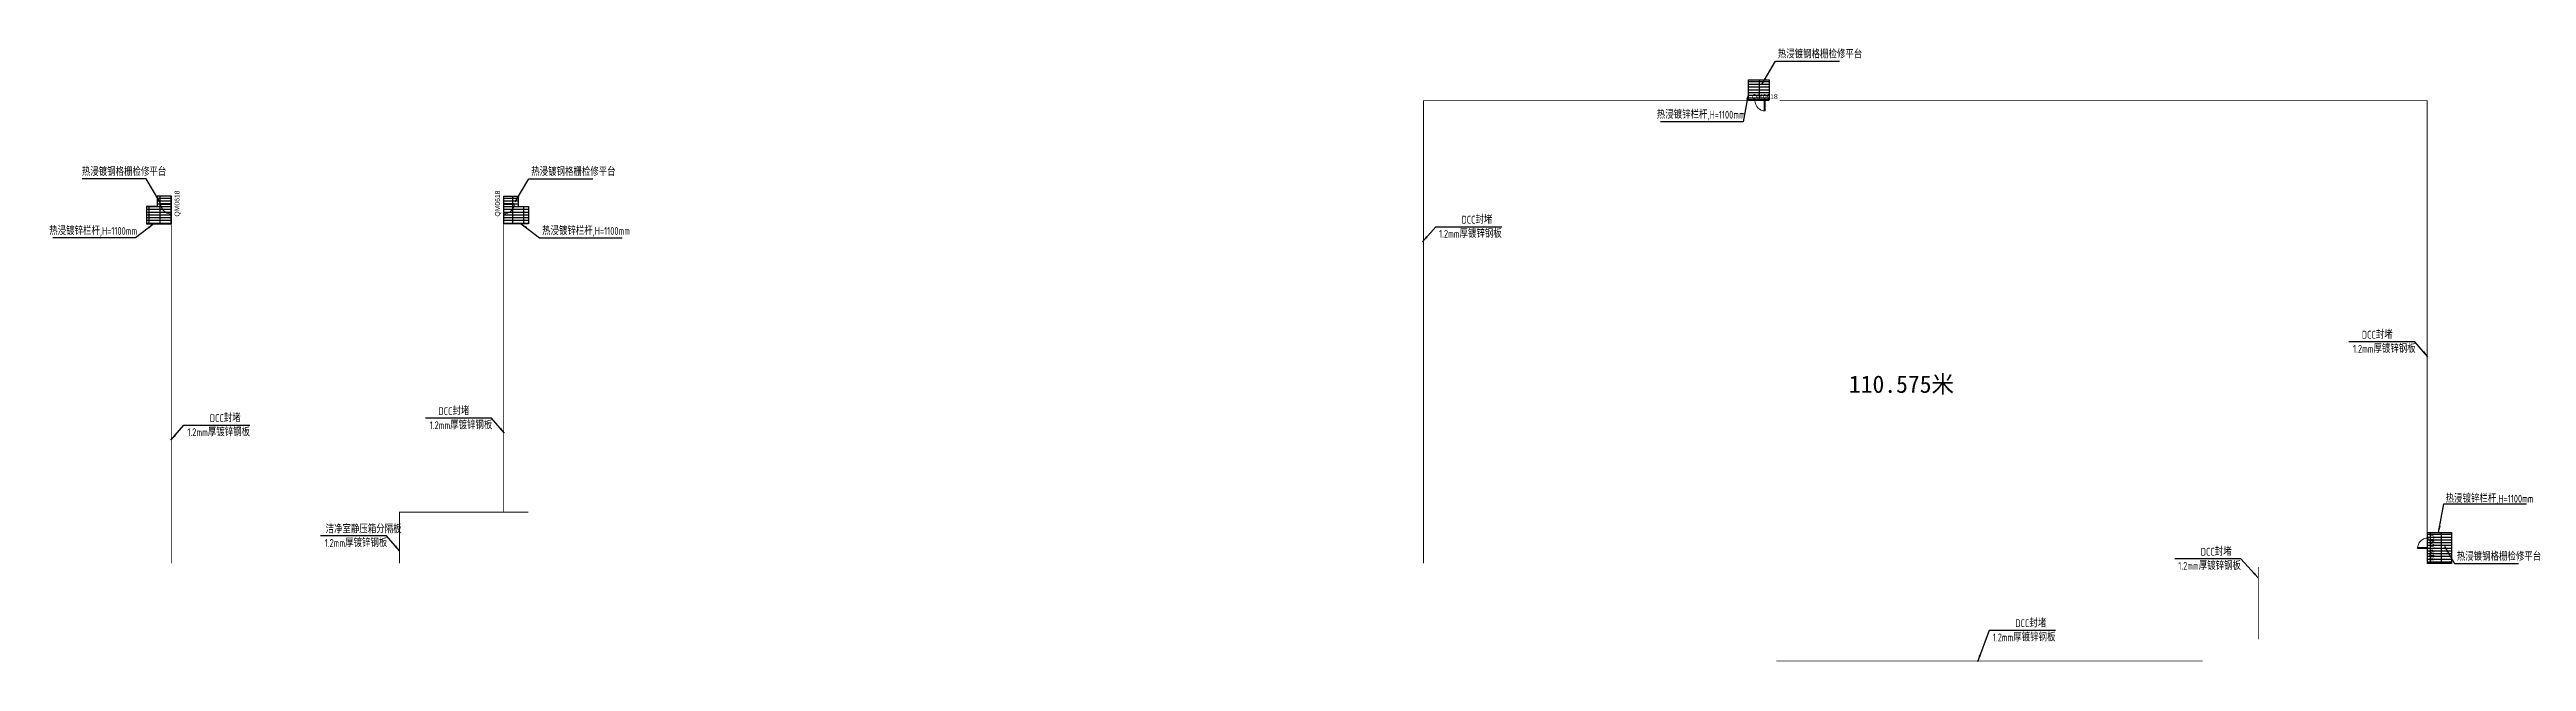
# Model space of a CAD drawing. Header units: millimetres. Extents: x 13825 to 264600, y 0 to 157125.
# Drawn here: x 102205 to 244927, y 45375 to 80644 of the extents above; entities that cross this region are included whole.
import ezdxf
from ezdxf.enums import TextEntityAlignment as Align

# ---------------------------------------------------------------- set-up
doc = ezdxf.new("R2010")
doc.units = ezdxf.units.MM
doc.linetypes.add('ACAD_ISO05W100', pattern=[33, 24, -3, 0, -3, 0, -3])
for name, color, linetype in [('K-AREA_TEXT', 4, 'Continuous'), ('K-K-PART-GR', 132, 'Continuous'), ('K-K-PART-TP', 200, 'Continuous'), ('K-PART-TEXT', 4, 'Continuous')]:
    doc.layers.add(name, color=color, linetype=linetype)
doc.layers.add('K-PART-DOOR', color=10, linetype='Continuous', lineweight=18)
doc.styles.add('Arial', font='arial.ttf', dxfattribs={"width": 0.8, "height": 5.592013})
doc.styles.add('EDRI-COM', font='tssdeng.shx', dxfattribs={"width": 0.8, "bigfont": 'hztxt.shx'})
doc.dimstyles.new('MW_DIM_TICK_035_150', dxfattribs={"dimscale": 150, "dimtxt": 3.5, "dimasz": 2.5, "dimexe": 1.75, "dimexo": 0.825, "dimgap": 1.2, "dimtad": 1, "dimdec": 0, "dimzin": 12, "dimdsep": 46, "dimtxsty": 'EDRI-COM', "dimblk": 'ARCHTICK', "dimcen": 1, "dimclrd": 256, "dimclre": 256, "dimclrt": 256, "dimadec": 0, "dimazin": 3, "dimtfac": 1, "dimtdec": 0, "dimtix": 1, "dimtmove": 2, "dimatfit": 1, "dimfxl": 1.25, "dimtolj": 1, "dimtzin": 0, "dimlwd": -1, "dimlwe": -1, "dimarcsym": 1})

msp = doc.modelspace()

# ---------------------------------------------------------------- texts
at = {"layer": 'K-AREA_TEXT', "style": 'Arial', "width": 0.8}
msp.add_text('QM0618', height=280, dxfattribs=at).set_placement((200286, 77931), align=Align.MIDDLE_LEFT)
for rotation, p in [(90, (109550, 71017)), (90, (128017, 71017)), (270, (239478, 52673))]:
    msp.add_text('QM0618', height=280, rotation=rotation, dxfattribs=at).set_placement(p, align=Align.MIDDLE_LEFT)
at = {"layer": 'K-K-PART-GR'}
msp.add_text('110.575米', height=1000, dxfattribs=at).set_placement((205884, 60859))
at = {"layer": 'K-PART-TEXT', "style": 'EDRI-COM', "width": 0.8}
for s, p in [('热浸镀钢格栅检修平台', (201791, 80143)), ('热浸镀锌栏杆,H=1100mm', (194819, 76664)), ('热浸镀钢格栅检修平台', (104069, 73368)), ('热浸镀钢格栅检修平台', (129962, 73368)), ('热浸镀锌栏杆,H=1100mm', (102189, 69963)), ('热浸镀锌栏杆,H=1100mm', (130586, 69963)), ('1.2mm厚镀锌钢板', (182273, 69798)), ('DCC封堵', (183566, 70612)), ('DCC封堵', (235442, 63982)), ('1.2mm厚镀锌钢板', (234936, 63168)), ('DCC封堵', (124617, 59579)), ('1.2mm厚镀锌钢板', (110148, 58363)), ('DCC封堵', (111441, 59177)), ('1.2mm厚镀锌钢板', (124111, 58765)), ('热浸镀锌栏杆,H=1100mm', (240272, 54532)), ('洁净室静压箱分隔板', (118114, 52773)), ('1.2mm厚镀锌钢板', (118060, 51978)), ('DCC封堵', (226160, 51474)), ('热浸镀钢格栅检修平台', (240916, 51191)), ('1.2mm厚镀锌钢板', (224867, 50660)), ('DCC封堵', (215477, 47353)), ('1.2mm厚镀锌钢板', (214183, 46539))]:
    msp.add_text(s, height=450, dxfattribs=at).set_placement(p)

# ---------------------------------------------------------------- blocks, each defined once
blk = doc.blocks.new('_ArchTick')
at = {"color": 0, "linetype": 'ByBlock', "const_width": 0.4}
blk.add_lwpolyline([(-0.5, -0.5), (0.5, 0.5)], dxfattribs=at)
blk = doc.blocks.new('单开门 1000X2000')
blk.add_lwpolyline([(9, -6), (107, -6), (107, 994), (9, 994)], close=True)
blk.add_arc((9, -6), 1000, 0, 90)

# ---------------------------------------------------------------- hatches: boundary and pattern name
at = {"layer": 'K-K-PART-GR'}
h = msp.add_hatch(dxfattribs=at)
h.set_pattern_fill('GRATE', color=256, scale=200)
h.set_pattern_definition([(0, (-39300, 26100), (0, 158.75), []), (90, (-39300, 26100), (-635, 4e-14), [])])
h.paths.add_polyline_path([(200100, 78900), (201300, 78900), (201300, 77750), (200100, 77750)])
h = msp.add_hatch(dxfattribs=at)
h.set_pattern_fill('GRATE', color=256, scale=200)
h.paths.add_polyline_path([(107800, 71600), (107800, 70600), (109225, 70600), (109225, 72200), (108400, 72200), (108400, 71600)])
h = msp.add_hatch(dxfattribs=at)
h.set_pattern_fill('GRATE', color=256, scale=200)
h.paths.add_polyline_path([(129800, 71600), (129800, 70600), (128375, 70600), (128375, 72200), (129200, 72200), (129200, 71600)])
h = msp.add_hatch(dxfattribs=at)
h.set_pattern_fill('GRATE', color=256, scale=200)
h.paths.add_polyline_path([(239225, 52800), (240600, 52800), (240600, 51025), (239225, 51025)])

# ---------------------------------------------------------------- linework, layer by layer
at = {"layer": 'K-K-PART-GR', "linetype": 'ACAD_ISO05W100', "ltscale": 10, "const_width": 50}
for points in [[(200100, 77750), (200100, 78900)], [(107800, 70600), (109225, 70600)], [(129800, 70600), (128375, 70600)], [(239225, 52800), (240600, 52800)]]:
    msp.add_lwpolyline(points, dxfattribs=at)
at = {"layer": 'K-K-PART-GR'}
for points in [[(200100, 78900), (201300, 78900), (201300, 77750), (200100, 77750)], [(239225, 52800), (240600, 52800), (240600, 51025), (239225, 51025)]]:
    msp.add_lwpolyline(points, close=True, dxfattribs=at)
for points in [[(107800, 71600), (107800, 70600), (109225, 70600), (109225, 72200), (108400, 72200), (108400, 71600), (107800, 71600)], [(129800, 71600), (129800, 70600), (128375, 70600), (128375, 72200), (129200, 72200), (129200, 71600), (129800, 71600)]]:
    msp.add_lwpolyline(points, dxfattribs=at)
at = {"layer": 'K-K-PART-TP', "const_width": 50}
for points in [[(201300, 77700), (181375, 77700), (181375, 51025)], [(201900, 77700), (239200, 77700), (239200, 51025)], [(109225, 51025), (109225, 72200)], [(129800, 53975), (128375, 53975), (128375, 72200)], [(128375, 53975), (122375, 53975), (122375, 51025)], [(229475, 46650), (229475, 50825)], [(201700, 45400), (226275, 45400)]]:
    msp.add_lwpolyline(points, dxfattribs=at)

# ---------------------------------------------------------------- block references
at = {"layer": 'K-PART-DOOR', "yscale": 0.6, "zscale": 0.6}
for p, xscale, rotation in [((201075, 77700), 0.6, 180), ((109211, 71775), -0.6, 90), ((128389, 71775), 0.6, 270), ((239247, 51885), 0.6, 89.99999999999997)]:
    msp.add_blockref('单开门 1000X2000', p, dxfattribs=dict(at, xscale=xscale, rotation=rotation))

msp.set_redraw_order([(e.dxf.handle, doc.entitydb.next_handle()) for e in msp.query("TEXT MTEXT ATTDEF DIMENSION ARC_DIMENSION")])  # texts and dimensions are drawn at this point

# ---------------------------------------------------------------- leaders
at = {"layer": 'K-PART-TEXT'}
for points in [[(200869, 78635), (201649, 79966), (205347, 79966)], [(200100, 78141), (199786, 76486), (195031, 76486)], [(108560, 71859), (107780, 73191), (104082, 73191)], [(129040, 71859), (129820, 73191), (133518, 73191)], [(108216, 70600), (107156, 69786), (102401, 69786)], [(129384, 70600), (130444, 69786), (135199, 69786)], [(181318, 69563), (182075, 70434), (185878, 70434)], [(239250, 62933), (238492, 63805), (234689, 63805)], [(109193, 58128), (109950, 59000), (113753, 59000)], [(128425, 58530), (127667, 59402), (123864, 59402)], [(239858, 52800), (240172, 54455), (244927, 54455)], [(122374, 51743), (121616, 52615), (117813, 52615)], [(240200, 52025), (240774, 51014), (244472, 51014)], [(229475, 50188), (228472, 51297), (224669, 51297)], [(213305, 45375), (213985, 47176), (217788, 47176)]]:
    msp.add_leader(points, dimstyle='MW_DIM_TICK_035_150', override={"dimgap": 1, "dimtad": 1}, dxfattribs=at)

doc.saveas('drawing.dxf')
